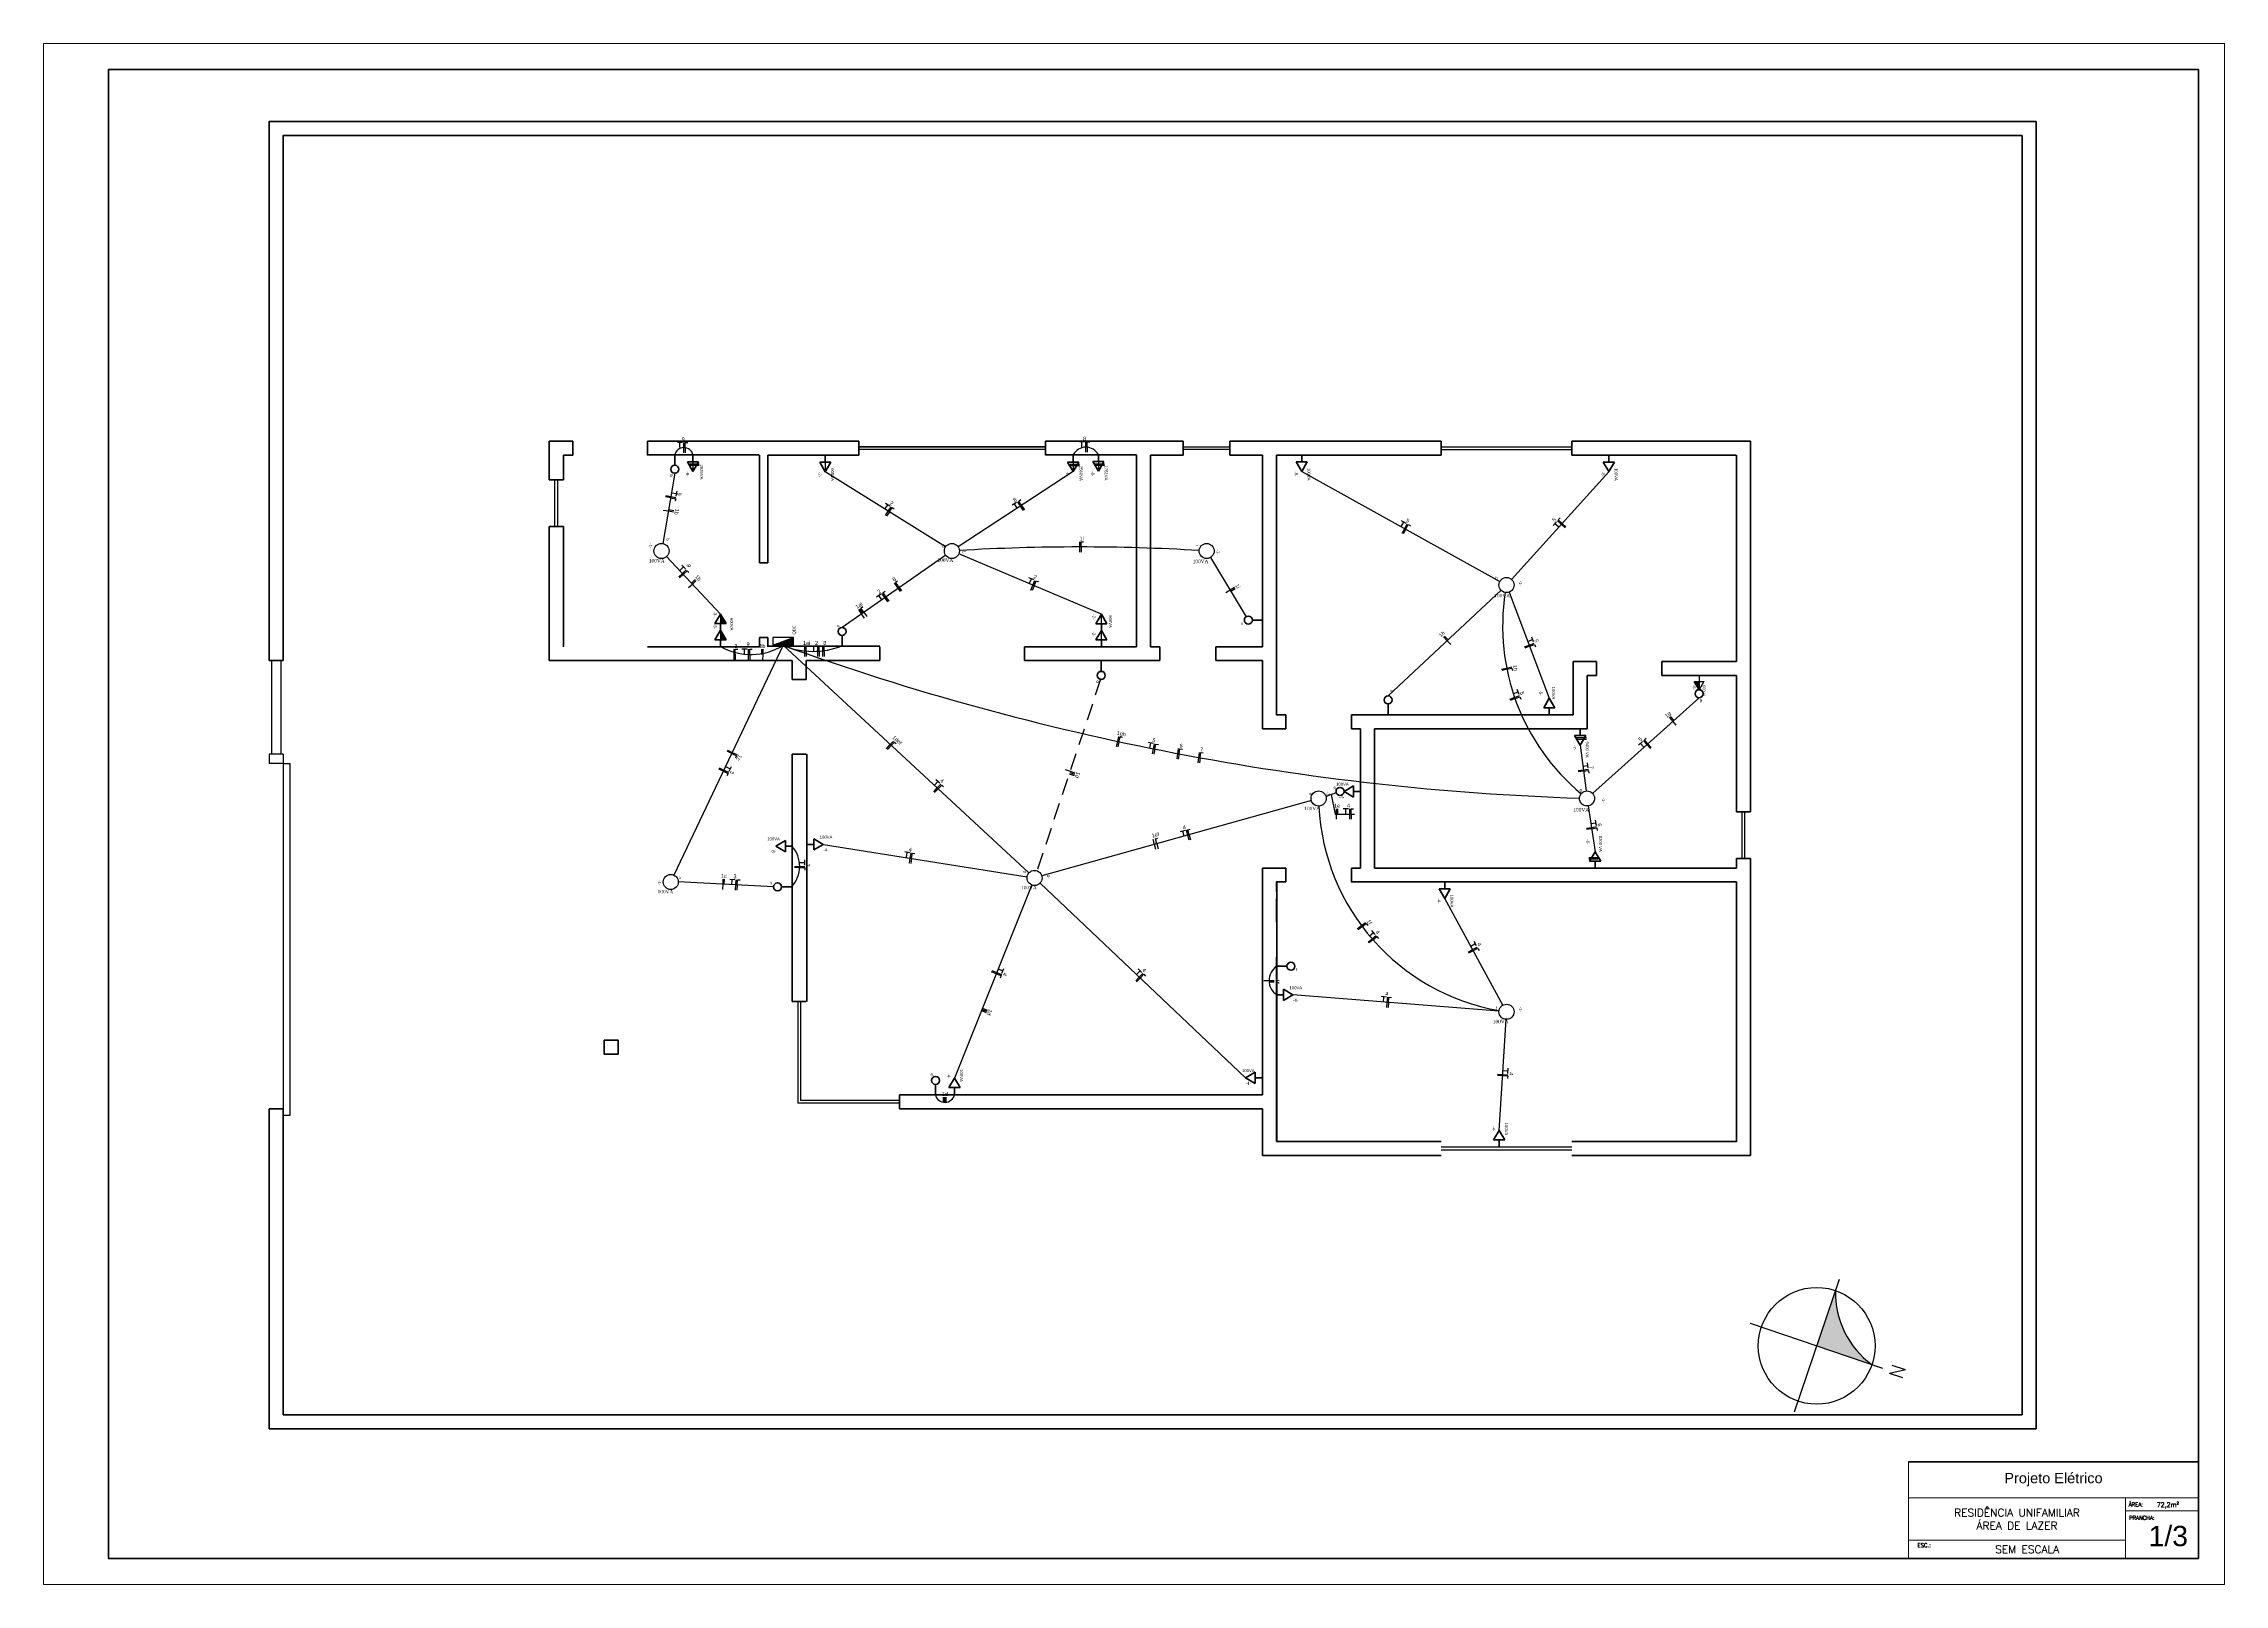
# Model space of a CAD drawing. Header units: millimetres. Extents: x -554 to -19, y -30 to 843.
# Drawn here: x -42.05 to -18.74, y -29.7 to -13.24 of the extents above; entities outside this region: 8.
import ezdxf

# ---------------------------------------------------------------- set-up
doc = ezdxf.new("R2010")
doc.units = ezdxf.units.MM
doc.header["$LTSCALE"] = 0.015
doc.linetypes.add('ACAD_ISO02W100', pattern=[15, 12, -3])
doc.linetypes.add('HIDDEN2', pattern=[4.7625, 3.175, -1.5875])
for name, color, linetype, lineweight in [('0.13', 6, 'Continuous', 13), ('0.20', 7, 'Continuous', 20), ('0.30', 2, 'Continuous', 30), ('0.40', 3, 'Continuous', 40), ('0.60', 4, 'Continuous', 60), ('1.00', 5, 'Continuous', 100), ('cotas', 6, 'Continuous', 9), ('Interruptores', 7, 'Continuous', 50), ('texto', 3, 'Continuous', 25), ('Tomadas especiais', 7, 'Continuous', 50), ('Unifilar', 3, 'Continuous', 25)]:
    doc.layers.add(name, color=color, linetype=linetype, lineweight=lineweight)
for name, color, linetype in [('Eletrodutos', 210, 'Continuous'), ('g', 7, 'ACAD_ISO02W100'), ('Ponto_de_Luz', 1, 'Continuous'), ('Tracejada', 7, 'ACAD_ISO02W100')]:
    doc.layers.add(name, color=color, linetype=linetype)
doc.styles.add('100X1', font='ROMANS', dxfattribs={"height": 0.25})
doc.styles.add('80X50', font='arial.ttf', dxfattribs={"height": 0.075})
doc.styles.add('REGUA60', font='romans.shx', dxfattribs={"height": 1.5})
doc.styles.add('ROMANS', font='romans.shx')
pattern_1 = [(90, (-58.208, -6.404), (-3.872281, 9e-15), [2.816205, -1.056077]), (180, (-58.208, -6.404), (-9e-15, -3.872281), [2.816205, -1.056077])]

# ---------------------------------------------------------------- blocks, each defined once
blk = doc.blocks.new('Norte3')
blk.add_hatch(color=256).paths.add_polyline_path([(0, 0), (0, 1.25, -0.245858), (-1.25, 0)])
for p, q in [((0, 1.5), (0, -1.5)), ((-1.5, 0), (1.5, 0))]:
    blk.add_line(p, q)
at = {"color": 3}
blk.add_circle((0, 0), 1.25, dxfattribs=at)
blk.add_arc((-1.819, 1.819), 1.906, 287.3747, 342.6253)
at = {"color": 3, "style": '100X1'}
blk.add_text('N', height=0.3, dxfattribs=at).set_placement((-0.175, 1.668))
blk = doc.blocks.new('quadro')
at = {"layer": '0.13', "linetype": 'Continuous', "transparency": 33554687}
for p, q in [((1545.202, 879.404), (1550.794, 879.404)), ((1549.389, 879.404), (1549.389, 878.239)), ((1549.389, 879.154), (1550.794, 879.154)), ((1545.202, 878.589), (1549.389, 878.589))]:
    blk.add_line(p, q, dxfattribs=at)
at = {"layer": '0.20', "color": 5, "linetype": 'Continuous', "transparency": 33554687}
blk.add_line((1545.202, 880.104), (1545.202, 878.239), dxfattribs=at)
at = {"layer": '1.00', "transparency": 33554687}
blk.add_line((1545.202, 880.104), (1550.794, 880.104), dxfattribs=at)
blk.add_lwpolyline([(1550.794, 906.939), (1510.494, 906.939), (1510.494, 878.239), (1550.794, 878.239)], close=True, dxfattribs=at)
blk.add_lwpolyline([(1550.794, 878.239), (1542.224, 878.239)], dxfattribs=at)
blk.add_lwpolyline([(1550.794, 878.239), (1542.224, 878.239)], dxfattribs=at)
at = {"layer": 'cotas', "transparency": 33554687}
blk.add_lwpolyline([(1551.294, 907.439), (1509.244, 907.439), (1509.244, 877.739), (1551.294, 877.739)], close=True, dxfattribs=at)
at = {"color": 255, "transparency": 33554687, "style": '80X50'}
blk.add_text('1/3', height=0.3922, dxfattribs=at).set_placement((1549.831, 878.475))
at = {"color": 255, "transparency": 33554687, "insert": (1547.998, 879.758), "char_height": 0.2, "attachment_point": 5, "style": '80X50'}
blk.add_mtext_dynamic_manual_height_columns('\\pxqc;{\\C3;Projeto Elétrico}', width=5.59127, gutter_width=0.375, heights=[0.7], dxfattribs=at)
at = {"layer": '0.20', "color": 40, "transparency": 33554687, "style": 'REGUA60'}
for s, p in [('ÁREA: ', (1549.448, 879.242)), ('PRANCHA:', (1549.455, 878.983))]:
    blk.add_text(s, height=0.075, dxfattribs=at).set_placement(p)
at = {"layer": '0.20', "transparency": 33554687, "style": 'REGUA60'}
blk.add_text('72,2m²', height=0.09, dxfattribs=at).set_placement((1549.987, 879.23))
at = {"layer": '0.20', "color": 4, "transparency": 33554687, "char_height": 0.15, "attachment_point": 5, "style": 'ROMANS'}
for s, insert, width in [('RESIDÊNCIA UNIFAMILIAR\\PÁREA DE LAZER', (1547.296, 878.996), 4.18696), ('SEM ESCALA', (1547.492, 878.414), 3.4358)]:
    blk.add_mtext(s, dxfattribs=dict(at, insert=insert, width=width))
at = {"layer": '0.20', "color": 40, "transparency": 33554687, "insert": (1545.322, 878.53), "char_height": 0.075, "width": 1.35285, "attachment_point": 1, "style": 'REGUA60'}
blk.add_mtext('\\pxql; ESC.:', dxfattribs=at)
blk = doc.blocks.new('QDC')
for p, q in [((0.2, 0.15), (-0.2, 0.15)), ((-0.2, 0), (0.2, 0.15)), ((-0.2, 0.15), (-0.2, 0)), ((-0.2, 0), (0.2, 0)), ((0.2, 0), (0.2, 0.15))]:
    blk.add_line(p, q)
blk.add_solid([(-0.2, 0), (0.2, 0), (0.2, 0.15)])
blk = doc.blocks.new('TB-230')
h = blk.add_hatch()
h.set_pattern_fill('ANGLE', color=255, scale=1.112158, angle=90)
h.set_pattern_definition([(90, (988.0724, -1702.954), (-7.768424, 1e-12), [5.649763, -2.11866]), (180, (988.0724, -1702.954), (-1e-12, -7.768424), [5.649763, -2.11866])])
h.paths.add_polyline_path([(0.143, 0.12), (0.143, -0.12), (0.195, -0.09), (0.195, 0.09)])
h.paths.add_polyline_path([(0.195, 0.09), (0.195, -0.09), (0.225, -0.072), (0.225, 0.072)])
h.paths.add_polyline_path([(0.225, 0.072), (0.225, -0.072), (0.347, 0)])
for p, q in [((0.143, -0.12), (0.143, 0.12)), ((0.143, 0.12), (0.347, 0)), ((0, 0), (0.143, 0)), ((0.347, 0), (0.143, -0.12))]:
    blk.add_line(p, q)
blk = doc.blocks.new('A$C715976ac')
blk.add_hatch(color=7).paths.add_polyline_path([(0.113, 0.115), (0.113, 0.021), (0.273, 0.115)])
at = {"color": 7}
for p, q in [((0, 0.115), (0.273, 0.115)), ((0.113, 0.21), (0.273, 0.115)), ((0.113, 0.021), (0.113, 0.21)), ((0.273, 0.115), (0.113, 0.021))]:
    blk.add_line(p, q, dxfattribs=at)
at = {"color": 7, "linetype": 'HIDDEN2'}
for s, p in [('600VA', (0.187, 0.186)), ('-5-', (0.187, -0.003))]:
    blk.add_text(s, height=0.0512, dxfattribs=at).set_placement(p)
blk = doc.blocks.new('PE')
at = {"color": 90, "linetype": 'Continuous', "lineweight": 25, "transparency": 33554687}
for p, q in [((0.05, 0.1), (-0.05, 0.1)), ((0, 0), (0, 0.1))]:
    blk.add_line(p, q, dxfattribs=at)
blk = doc.blocks.new('Fase')
at = {"color": 90, "linetype": 'Continuous', "lineweight": 25, "transparency": 33554687}
for p, q in [((0, 0), (0, 0.1)), ((0, -0.1), (0, 0))]:
    blk.add_line(p, q, dxfattribs=at)
blk = doc.blocks.new('Neutro')
at = {"color": 90, "linetype": 'Continuous', "lineweight": 25, "transparency": 33554687}
for p, q in [((0, 0), (0, 0.1)), ((0, 0.1), (0.05, 0.1)), ((0, 0), (0, -0.1))]:
    blk.add_line(p, q, dxfattribs=at)
blk = doc.blocks.new('Tomada')
at = {"color": 255, "transparency": 33554687}
for name, p in [('PE', (-0.075, 0)), ('Fase', (0, 0)), ('Neutro', (0.025, 0))]:
    blk.add_blockref(name, p, dxfattribs=at)
blk = doc.blocks.new('Retorno')
at = {"color": 90, "linetype": 'Continuous', "lineweight": 25, "transparency": 33554687}
blk.add_line((0, 0), (0, 0.1), dxfattribs=at)
blk = doc.blocks.new('Luz')
at = {"transparency": 33554687}
for name, p in [('Fase', (-0.038, 0)), ('Neutro', (-0.013, 0))]:
    blk.add_blockref(name, p, dxfattribs=at)
blk = doc.blocks.new('Interruptor')
at = {"transparency": 33554687}
for name, p in [('Fase', (-0.0125, 0)), ('Retorno', (0.0125, 0))]:
    blk.add_blockref(name, p, dxfattribs=at)

msp = doc.modelspace()

# ---------------------------------------------------------------- hatches: boundary and pattern name
h = msp.add_hatch()
h.set_pattern_fill('ANGLE', color=255, scale=0.554371, angle=90)
h.set_pattern_definition(pattern_1)
h.paths.add_polyline_path([(-549.414, 842.62), (-549.353, 842.584), (-549.353, 842.656)])
h.paths.add_polyline_path([(-549.353, 842.656), (-549.353, 842.584), (-549.338, 842.575), (-549.338, 842.664)])
h.paths.add_polyline_path([(-549.338, 842.664), (-549.338, 842.575), (-549.312, 842.56), (-549.312, 842.68)])
h = msp.add_hatch()
h.set_pattern_fill('ANGLE', color=255, scale=0.554371, angle=90)
h.set_pattern_definition(pattern_1)
h.paths.add_polyline_path([(-550.615, 842.458), (-550.615, 842.422), (-550.554, 842.458)])
h.paths.add_polyline_path([(-550.63, 842.458), (-550.63, 842.413), (-550.615, 842.422), (-550.615, 842.458)])
h.paths.add_polyline_path([(-550.655, 842.458), (-550.655, 842.398), (-550.63, 842.413), (-550.63, 842.458)])
h = msp.add_hatch()
h.set_pattern_fill('ANGLE', color=255, scale=0.554371, angle=90)
h.set_pattern_definition(pattern_1)
h.paths.add_polyline_path([(-551.678, 837.341), (-551.678, 837.401), (-551.78, 837.341), (-551.779, 837.341), (-551.779, 837.341)])
h.paths.add_polyline_path([(-551.952, 837.341), (-551.85, 837.341), (-551.85, 837.4)])
h.paths.add_polyline_path([(-551.749, 837.424), (-551.835, 837.424), (-551.835, 837.375), (-551.749, 837.375)], flags=9)
h = msp.add_hatch()
h.set_pattern_fill('ANGLE', color=255, scale=0.554371, angle=90)
h.set_pattern_definition(pattern_1)
h.paths.add_polyline_path([(-553.583, 837.309), (-553.583, 837.249), (-553.557, 837.264), (-553.557, 837.309)])
h.paths.add_polyline_path([(-553.557, 837.309), (-553.557, 837.264), (-553.542, 837.273), (-553.542, 837.309)])
h.paths.add_polyline_path([(-553.542, 837.309), (-553.542, 837.273), (-553.481, 837.309)])
h = msp.add_hatch()
h.set_pattern_fill('ANGLE', color=255, scale=0.554371, angle=90)
h.set_pattern_definition(pattern_1)
h.paths.add_polyline_path([(-553.579, 837.04), (-553.579, 836.98), (-553.553, 836.995), (-553.553, 837.04)])
h.paths.add_polyline_path([(-553.553, 837.04), (-553.553, 836.995), (-553.538, 837.004), (-553.538, 837.04)])
h.paths.add_polyline_path([(-553.538, 837.04), (-553.538, 837.004), (-553.477, 837.04)])
h = msp.add_hatch()
h.set_pattern_fill('ANGLE', color=255, scale=0.554371, angle=90)
h.set_pattern_definition(pattern_1)
h.paths.add_polyline_path([(-553.575, 834.389), (-553.575, 834.33), (-553.473, 834.389)])
h = msp.add_hatch()
h.set_pattern_fill('ANGLE', color=255, scale=0.554371, angle=90)
h.set_pattern_definition(pattern_1)
h.paths.add_polyline_path([(-553.58, 832.975), (-553.58, 832.915), (-553.555, 832.93), (-553.555, 832.975)])
h = msp.add_hatch()
h.set_pattern_fill('ANGLE', color=255, scale=0.554371, angle=90)
h.set_pattern_definition(pattern_1)
h.paths.add_polyline_path([(-553.555, 832.975), (-553.555, 832.93), (-553.539, 832.939), (-553.539, 832.975)])
h.paths.add_polyline_path([(-553.539, 832.975), (-553.539, 832.939), (-553.478, 832.975)])
h = msp.add_hatch(color=255)
h.dxf.hatch_style = 1
h.paths.add_polyline_path([(-34.754, -19.433), (-34.814, -19.331), (-34.814, -19.433)])
h.paths.add_polyline_path([(-34.754, -19.605), (-34.814, -19.503), (-34.814, -19.504), (-34.814, -19.504), (-34.814, -19.605)])
h.paths.add_polyline_path([(-34.731, -19.523), (-34.731, -19.436), (-34.78, -19.436), (-34.78, -19.523)], flags=9)

# ---------------------------------------------------------------- linework, layer by layer
for p, q in [((-39.638, -14.067), (-20.9, -14.067)), ((-29.019, -19.68), (-29.019, -19.097)), ((-39.638, -28.037), (-36.645, -28.037))]:
    msp.add_line(p, q)
at = {"color": 1}
for p, q in [((-36.493, -17.633), (-36.493, -17.633)), ((-29.019, -20.559), (-29.019, -20.559)), ((-29.019, -20.559), (-29.019, -20.559))]:
    msp.add_line(p, q, dxfattribs=at)
at = {"color": 255}
for p, q in [((-35.109, -17.704), (-35.109, -17.806)), ((-33.694, -17.709), (-33.694, -17.811)), ((-31.044, -17.706), (-31.044, -17.808)), ((-30.775, -17.702), (-30.775, -17.804)), ((-34.814, -19.331), (-34.814, -19.433)), ((-30.743, -19.434), (-30.743, -19.333)), ((-34.814, -19.504), (-34.814, -19.605)), ((-30.743, -19.606), (-30.743, -19.506))]:
    msp.add_line(p, q, dxfattribs=at)
at = {"color": 7, "linetype": 'HIDDEN2'}
for p, q in [((-35.042, -17.73), (-35.178, -17.73)), ((-35.042, -17.745), (-35.178, -17.745)), ((-30.977, -17.732), (-31.113, -17.732)), ((-30.977, -17.747), (-31.113, -17.747)), ((-30.708, -17.728), (-30.844, -17.728)), ((-30.708, -17.743), (-30.844, -17.743)), ((-25.559, -20.655), (-25.695, -20.655)), ((-25.559, -20.67), (-25.695, -20.67)), ((-25.531, -21.932), (-25.395, -21.932)), ((-25.531, -21.947), (-25.395, -21.947))]:
    msp.add_line(p, q, dxfattribs=at)
at = {"color": 2}
for p, q in [((-39.614, -19.829), (-39.614, -20.827)), ((-39.514, -19.829), (-39.514, -20.827)), ((-39.489, -20.927), (-39.414, -20.927)), ((-39.489, -24.686), (-39.414, -24.686))]:
    msp.add_line(p, q, dxfattribs=at)
at = {"color": 3}
for p, q in [((-39.489, -20.827), (-39.638, -20.827)), ((-39.638, -20.827), (-39.638, -20.927)), ((-39.489, -20.927), (-39.638, -20.927)), ((-39.489, -20.827), (-39.489, -20.927))]:
    msp.add_line(p, q, dxfattribs=at)
at = {"color": 10}
msp.add_line((-28.071, -22.045), (-28.071, -22.045), dxfattribs=at)
msp.add_lwpolyline([(-25.701, -22.045), (-27.822, -22.045)])
at = {"layer": '0.30'}
for p, q in [((-33.335, -17.544), (-31.339, -17.544)), ((-31.339, -17.544), (-33.335, -17.544)), ((-31.339, -17.544), (-33.335, -17.544)), ((-31.339, -17.574), (-33.335, -17.574)), ((-29.868, -17.544), (-29.369, -17.544)), ((-29.369, -17.574), (-29.868, -17.574)), ((-27.111, -17.544), (-25.714, -17.544)), ((-27.111, -17.574), (-25.714, -17.574)), ((-36.585, -18.394), (-36.585, -17.895)), ((-36.553, -18.394), (-36.553, -17.895)), ((-39.489, -20.927), (-39.489, -22.823)), ((-39.414, -22.823), (-39.414, -20.927)), ((-23.895, -21.944), (-23.895, -21.445)), ((-23.865, -21.944), (-23.865, -21.445)), ((-39.489, -22.823), (-39.489, -24.686)), ((-39.414, -24.686), (-39.414, -22.823)), ((-33.988, -23.472), (-33.988, -24.559)), ((-33.958, -23.472), (-33.958, -24.529)), ((-32.9, -24.559), (-33.988, -24.559)), ((-32.9, -24.529), (-33.958, -24.529)), ((-25.714, -25.028), (-27.111, -25.028)), ((-27.111, -25.058), (-25.714, -25.058))]:
    msp.add_line(p, q, dxfattribs=at)
at = {"layer": '0.40'}
for p, q in [((-39.489, -19.829), (-39.638, -19.829)), ((-39.638, -24.619), (-39.489, -24.619)), ((-20.9, -28.037), (-39.638, -28.037))]:
    msp.add_line(p, q, dxfattribs=at)
for points in [[(-39.638, -14.715), (-39.638, -14.067), (-20.75, -14.067)], [(-39.489, -14.715), (-39.489, -14.216), (-20.9, -14.216)], [(-20.9, -27.887), (-20.9, -14.216)], [(-20.75, -28.037), (-20.75, -14.067)], [(-39.638, -19.829), (-39.638, -14.715)], [(-39.489, -19.829), (-39.489, -14.715)], [(-20.75, -28.037), (-39.638, -28.037), (-39.638, -24.619)], [(-20.9, -27.887), (-39.489, -27.887), (-39.489, -24.619)]]:
    msp.add_lwpolyline(points, dxfattribs=at)
at = {"layer": '0.60'}
for p, q in [((-35.595, -17.483), (-35.595, -17.634)), ((-36.645, -17.484), (-36.645, -17.895)), ((-36.393, -17.484), (-36.645, -17.484)), ((-36.393, -17.633), (-36.493, -17.633)), ((-36.493, -17.895), (-36.493, -17.633)), ((-36.493, -17.633), (-36.493, -17.633)), ((-36.493, -17.633), (-36.493, -17.895)), ((-36.393, -17.633), (-36.393, -17.484)), ((-34.402, -17.63), (-35.599, -17.63)), ((-34.398, -17.484), (-35.595, -17.484)), ((-34.398, -17.484), (-33.335, -17.484)), ((-34.308, -18.782), (-34.308, -17.634)), ((-34.308, -17.634), (-33.335, -17.634)), ((-33.335, -17.634), (-33.335, -17.484)), ((-31.339, -17.484), (-29.868, -17.484)), ((-31.339, -17.634), (-31.339, -17.484)), ((-31.339, -17.631), (-30.366, -17.631)), ((-30.366, -17.634), (-30.366, -19.68)), ((-30.366, -17.634), (-30.366, -19.68)), ((-30.217, -17.634), (-29.868, -17.634)), ((-30.217, -17.634), (-30.217, -19.184)), ((-29.868, -17.634), (-30.217, -17.634)), ((-29.868, -17.634), (-29.868, -17.484)), ((-29.369, -17.484), (-27.111, -17.484)), ((-29.369, -17.634), (-29.369, -17.484)), ((-29.369, -17.634), (-29.019, -17.634)), ((-29.019, -17.634), (-29.369, -17.634)), ((-29.019, -17.634), (-29.019, -19.68)), ((-27.629, -17.633), (-28.87, -17.633)), ((-28.87, -19.829), (-28.87, -17.634)), ((-28.87, -17.634), (-28.87, -20.409)), ((-28.87, -17.634), (-28.87, -20.409)), ((-28.87, -19.61), (-28.87, -17.634)), ((-27.111, -17.634), (-27.628, -17.634)), ((-27.111, -17.634), (-27.111, -17.484)), ((-25.715, -17.633), (-23.956, -17.633)), ((-25.714, -17.484), (-23.805, -17.484)), ((-25.714, -17.634), (-25.714, -17.484)), ((-23.955, -17.634), (-23.955, -19.839)), ((-36.493, -17.895), (-36.645, -17.895)), ((-30.217, -17.784), (-30.217, -19.184)), ((-29.019, -19.68), (-29.019, -17.784)), ((-29.019, -18.353), (-29.019, -17.784)), ((-36.645, -18.394), (-36.645, -19.829)), ((-36.493, -18.394), (-36.645, -18.394)), ((-36.493, -19.68), (-36.493, -18.394)), ((-36.493, -18.394), (-36.493, -18.656)), ((-34.308, -18.782), (-34.398, -18.782)), ((-30.217, -19.184), (-30.217, -19.68)), ((-30.217, -19.334), (-30.217, -19.68)), ((-34.308, -19.58), (-34.398, -19.58)), ((-34.308, -19.68), (-34.308, -19.58)), ((-34.498, -19.68), (-35.595, -19.68)), ((-34.398, -19.68), (-34.498, -19.68)), ((-33.111, -19.674), (-34.308, -19.674)), ((-33.111, -19.68), (-33.111, -19.829)), ((-30.466, -19.68), (-31.564, -19.68)), ((-31.564, -19.68), (-30.366, -19.68)), ((-31.564, -19.68), (-31.564, -19.829)), ((-30.366, -19.68), (-30.466, -19.68)), ((-30.366, -19.68), (-30.466, -19.68)), ((-30.217, -19.68), (-30.117, -19.68)), ((-30.117, -19.68), (-30.117, -19.829)), ((-29.518, -19.68), (-29.019, -19.68)), ((-29.518, -19.68), (-29.518, -19.829)), ((-34.458, -19.829), (-36.645, -19.829)), ((-34.048, -19.829), (-34.458, -19.829)), ((-34.048, -20.029), (-34.048, -19.829)), ((-34.048, -19.829), (-34.048, -20.029)), ((-34.048, -20.029), (-33.898, -20.029)), ((-33.111, -19.829), (-33.898, -19.829)), ((-33.898, -20.029), (-33.898, -19.829)), ((-30.467, -19.828), (-31.565, -19.828)), ((-30.217, -19.829), (-30.466, -19.829)), ((-29.019, -19.829), (-29.019, -20.559)), ((-25.552, -20.558), (-25.552, -19.989)), ((-25.552, -19.989), (-25.452, -19.989)), ((-25.452, -19.989), (-25.452, -19.839)), ((-24.753, -19.989), (-24.753, -19.839)), ((-24.753, -19.989), (-23.955, -19.989)), ((-23.955, -19.989), (-23.955, -21.445)), ((-28.87, -20.409), (-28.77, -20.409)), ((-28.77, -20.409), (-28.77, -20.559)), ((-28.071, -20.408), (-28.071, -20.559)), ((-25.701, -20.408), (-27.822, -20.408)), ((-28.87, -20.558), (-28.87, -20.559)), ((-28.87, -20.558), (-28.87, -20.559)), ((-28.071, -20.559), (-27.972, -20.559)), ((-27.972, -20.559), (-27.972, -22.045)), ((-27.822, -20.558), (-27.822, -22.045)), ((-25.701, -20.558), (-27.822, -20.558)), ((-25.701, -20.558), (-25.552, -20.558)), ((-34.048, -23.472), (-34.048, -20.827)), ((-34.048, -20.827), (-33.898, -20.827)), ((-33.89, -23.472), (-33.89, -20.827)), ((-23.955, -21.445), (-23.805, -21.445)), ((-29.019, -22.045), (-29.019, -24.47)), ((-28.77, -22.194), (-28.77, -22.045)), ((-28.071, -22.195), (-28.071, -22.045)), ((-28.071, -22.045), (-27.972, -22.045)), ((-25.427, -22.045), (-27.822, -22.045)), ((-23.955, -22.045), (-25.552, -22.045)), ((-25.302, -22.045), (-25.402, -22.045)), ((-23.955, -22.045), (-25.153, -22.045)), ((-23.955, -21.944), (-23.955, -22.045)), ((-23.955, -21.944), (-23.955, -22.045)), ((-23.955, -21.944), (-23.955, -22.045)), ((-23.955, -21.944), (-23.955, -22.045)), ((-23.955, -22.045), (-23.955, -21.944)), ((-23.955, -21.944), (-23.805, -21.944)), ((-28.87, -22.194), (-28.87, -22.294)), ((-28.87, -22.194), (-28.77, -22.194)), ((-28.868, -22.192), (-28.868, -24.966)), ((-25.153, -22.194), (-25.402, -22.194)), ((-23.955, -22.194), (-24.055, -22.194)), ((-23.955, -24.968), (-23.955, -22.194)), ((-28.87, -22.993), (-28.87, -24.968)), ((-33.898, -23.472), (-34.048, -23.472)), ((-29.019, -24.47), (-32.9, -24.47)), ((-32.9, -24.47), (-32.9, -24.619)), ((-29.019, -24.619), (-32.9, -24.619)), ((-29.019, -24.619), (-29.019, -25.118)), ((-27.111, -25.118), (-29.019, -25.118)), ((-28.87, -24.968), (-27.111, -24.968)), ((-28.421, -24.968), (-28.87, -24.968)), ((-25.714, -24.968), (-23.955, -24.968)), ((-23.805, -25.118), (-25.714, -25.118))]:
    msp.add_line(p, q, dxfattribs=at)
for points in [[(-34.398, -18.782), (-34.398, -17.634)], [(-28.87, -19.61), (-28.87, -17.634)], [(-23.805, -21.445), (-23.805, -17.484)], [(-34.398, -19.68), (-34.398, -19.58)], [(-34.308, -19.68), (-34.308, -19.58)], [(-30.217, -19.829), (-30.217, -19.829), (-30.117, -19.829)], [(-29.518, -19.829), (-29.019, -19.829)], [(-25.452, -19.839), (-25.701, -19.839)], [(-25.701, -19.839), (-25.701, -20.408)], [(-23.955, -19.839), (-24.753, -19.839)], [(-28.87, -20.409), (-28.87, -20.308)], [(-28.77, -20.409), (-28.87, -20.409), (-28.87, -20.309)], [(-27.822, -20.408), (-28.071, -20.408)], [(-28.77, -20.559), (-29.019, -20.559)], [(-27.972, -20.559), (-28.071, -20.559)], [(-28.77, -22.045), (-29.019, -22.045)], [(-28.77, -22.045), (-28.87, -22.045)], [(-27.972, -22.045), (-28.071, -22.045)], [(-27.972, -22.045), (-28.071, -22.045)], [(-25.302, -22.045), (-25.552, -22.045)], [(-23.805, -25.118), (-23.805, -21.944)], [(-28.87, -22.194), (-28.87, -22.294)], [(-28.77, -22.194), (-28.87, -22.194), (-28.87, -22.294)], [(-28.87, -22.374), (-28.87, -22.623)], [(-25.302, -22.194), (-28.072, -22.194)], [(-23.955, -22.194), (-23.955, -24.968), (-25.714, -24.968)], [(-25.302, -22.194), (-25.302, -22.194), (-24.055, -22.194)], [(-24.055, -22.194), (-23.955, -22.194)], [(-28.87, -22.993), (-28.87, -24.968)]]:
    msp.add_lwpolyline(points, dxfattribs=at)
msp.add_lwpolyline([(-36.058, -23.883), (-36.058, -24.033), (-35.909, -24.033), (-35.909, -23.883)], close=True, dxfattribs=at)
at = {"layer": 'Eletrodutos', "color": 255}
for p, q in [((-35.303, -17.827), (-35.431, -18.577)), ((-32.409, -18.614), (-33.694, -17.811)), ((-31.044, -17.808), (-32.273, -18.613)), ((-28.602, -17.807), (-26.483, -18.982)), ((-25.319, -17.81), (-26.358, -18.961)), ((-34.814, -19.331), (-35.39, -18.716)), ((-32.407, -18.703), (-33.515, -19.474)), ((-30.743, -19.333), (-32.267, -18.688)), ((-29.576, -18.726), (-29.194, -19.36)), ((-27.678, -20.206), (-26.471, -19.076)), ((-26.383, -19.097), (-25.955, -20.23)), ((-34.145, -19.665), (-35.312, -22.121)), ((-33.715, -21.792), (-31.537, -22.138)), ((-34.248, -22.246), (-35.266, -22.194)), ((-31.487, -22.225), (-32.314, -24.289)), ((-29.202, -24.287), (-31.399, -22.206))]:
    msp.add_line(p, q, dxfattribs=at)
at = {"layer": 'Eletrodutos', "color": 0, "transparency": 33554687}
for p, q in [((-31.517, -22.096), (-34.145, -19.665)), ((-28.498, -21.323), (-31.38, -22.129))]:
    msp.add_line(p, q, dxfattribs=at)
at = {"layer": 'Eletrodutos', "color": 255, "transparency": 33554687}
for p, q in [((-24.354, -20.225), (-25.492, -21.247)), ((-25.626, -20.731), (-25.562, -21.221)), ((-28.232, -21.242), (-28.343, -21.28)), ((-28.286, -21.26), (-28.244, -21.469)), ((-25.54, -21.38), (-25.464, -21.871)), ((-28.244, -21.469), (-28.036, -21.469)), ((-26.451, -23.511), (-27.073, -22.369)), ((-26.493, -23.575), (-28.695, -23.401)), ((-26.491, -24.849), (-26.417, -23.662))]:
    msp.add_line(p, q, dxfattribs=at)
at = {"layer": 'Eletrodutos', "color": 255}
for centre, radius, start, end in [((-35.206, -17.651), 0.0987, 12.2767, 168.9293), ((-30.909, -17.696), 0.149, 25.9624, 154.0403), ((-30.979, -40.179), 21.565, 86.5951, 93.4054), ((-34.488, -19.108), 0.655, 240.211, 301.6287), ((-33.826, -18.907), 0.823, 247.216, 292.1842), ((-34.292, -22.027), 0.324, 317.4503, 41.7367), ((-32.416, -24.447), 0.103, 191.0334, 351.9759)]:
    msp.add_arc(centre, radius, start, end, dxfattribs=at)
at = {"layer": 'Eletrodutos', "color": 0, "transparency": 33554687}
msp.add_arc((-24.124, -19.46), 2.33, 171.1384, 230.2163, dxfattribs=at)
at = {"layer": 'Eletrodutos', "color": 255, "transparency": 33554687}
for centre, radius, start, end in [((-24.73, 6.416), 27.729, 250.1507, 268.1342), ((-26.088, -21.271), 2.333, 182.7342, 260.0203), ((-28.768, -23.248), 0.183, 123.4466, 236.7197)]:
    msp.add_arc(centre, radius, start, end, dxfattribs=at)
at = {"layer": 'g', "color": 255, "transparency": 33554687}
for p, q in [((-30.744, -20.028), (-30.751, -20.028)), ((-30.751, -20.028), (-30.744, -20.028))]:
    msp.add_line(p, q, dxfattribs=at)
at = {"layer": 'Interruptores', "color": 7, "flags": 128}
for points in [[(-35.302, -17.63), (-35.303, -17.741)], [(-33.515, -19.669), (-33.515, -19.56)], [(-29.02, -19.396), (-29.129, -19.396)], [(-30.744, -19.833), (-30.744, -19.943)], [(-27.678, -20.401), (-27.678, -20.291)], [(-34.053, -22.246), (-34.162, -22.246)], [(-28.87, -23.095), (-28.76, -23.095)], [(-32.516, -24.467), (-32.516, -24.358)]]:
    msp.add_lwpolyline(points, close=True, dxfattribs=at)
at = {"layer": 'Interruptores', "color": 7}
for centre in [(-35.303, -17.784), (-33.515, -19.517), (-29.172, -19.396), (-30.744, -19.986), (-27.678, -20.249), (-24.354, -20.182), (-34.205, -22.246), (-28.717, -23.095), (-32.516, -24.315)]:
    msp.add_circle(centre, 0.0429, dxfattribs=at)
at = {"layer": 'Interruptores', "color": 7, "transparency": 33554687}
msp.add_circle((-28.192, -21.227), 0.0429, dxfattribs=at)
at = {"layer": 'Ponto_de_Luz', "color": 7}
for centre in [(-35.445, -18.657), (-32.341, -18.657), (-29.618, -18.657), (-26.412, -19.021), (-28.421, -21.302), (-25.552, -21.301), (-35.346, -22.194), (-31.457, -22.151), (-26.412, -23.581)]:
    msp.add_circle(centre, 0.0807, dxfattribs=at)
at = {"layer": 'Tracejada', "color": 255, "transparency": 33554687}
for p, q in [((-30.751, -20.028), (-31.432, -22.074)), ((-30.751, -20.028), (-30.751, -20.028)), ((-30.744, -20.028), (-30.751, -20.028)), ((-30.744, -20.028), (-30.744, -20.028)), ((-30.744, -20.028), (-30.744, -20.028)), ((-30.744, -20.028), (-30.744, -20.028))]:
    msp.add_line(p, q, dxfattribs=at)

# ---------------------------------------------------------------- block references
at = {"color": 1, "xscale": 0.5543710021321961, "yscale": 0.5543710021321961, "zscale": 0.5543710021321961}
msp.add_blockref('quadro', (-878.731, -516.293), dxfattribs=at)
at = {"color": 10, "xscale": 0.5543710021321961, "yscale": 0.5543710021321961, "zscale": 0.5543710021321961}
msp.add_blockref('QDC', (-34.145, -19.665), dxfattribs=at)
at = {"color": 255, "xscale": 0.5543710021321961, "yscale": 0.5543710021321961, "zscale": 0.5543710021321961, "rotation": 269.9999999999998}
msp.add_blockref('A$C715976ac', (-24.418, -19.988), dxfattribs=at)
at = {"xscale": 0.4989339019189096, "yscale": 0.4989339019189096, "zscale": 1.330490405117271, "rotation": 251.2568061609114}
msp.add_blockref('Norte3', (-23.097, -27.151), dxfattribs=at)
at = {"layer": 'Eletrodutos', "color": 0, "transparency": 33554687, "xscale": 0.5543710021321961, "yscale": 0.5543710021321961, "zscale": 0.5543710021321961, "rotation": 301.094263500547}
msp.add_blockref('Interruptor', (-29.363, -19.079), dxfattribs=at)
at = {"layer": 'texto', "transparency": 33554687, "xscale": 0.5543710021321961, "yscale": 0.5543710021321961, "zscale": 0.5543710021321961}
for name, p, rotation in [('Luz', (-32.988, -20.744), 317.2408340724915), ('Tomada', (-32.498, -21.189), 317.2408340724915), ('Fase', (-31.078, -21.01), 251.5875058873044), ('Retorno', (-31.086, -21.037), 251.5875058873044), ('Retorno', (-31.082, -21.023), 251.5875058873044), ('Tomada', (-32.786, -21.939), 350.9665860091403), ('Tomada', (-31.862, -23.161), 248.1705773213968), ('Tomada', (-30.338, -23.211), 316.5532266492987), ('Retorno', (-32.015, -23.542), 248.1705773213968), ('Retorno', (-32.025, -23.568), 248.1705773213968), ('Retorno', (-32.02, -23.555), 248.1705773213968)]:
    msp.add_blockref(name, p, dxfattribs=dict(at, rotation=rotation))
for p in [(-32.429, -24.55), (-32.416, -24.55), (-32.402, -24.55)]:
    msp.add_blockref('Retorno', p, dxfattribs=at)
at = {"layer": 'Tomadas especiais', "color": 7, "xscale": 0.4984642496829592, "yscale": 0.4984642496829592, "zscale": 0.4984642496829592}
for p, rotation in [((-35.109, -17.633), 269.9999999999998), ((-33.694, -17.638), 269.9999999999998), ((-31.044, -17.635), 269.9999999999998), ((-30.775, -17.631), 269.9999999999998), ((-28.602, -17.634), 269.9999999999998), ((-25.319, -17.636), 269.9999999999998), ((-34.814, -19.504), 89.99999999999987), ((-30.743, -19.506), 89.99999999999987), ((-34.814, -19.676), 89.99999999999987), ((-30.743, -19.678), 89.99999999999987), ((-25.955, -20.403), 89.99999999999987), ((-25.626, -20.558), 270.00000000001), ((-27.976, -21.227), 179.9999999999999), ((-34.05, -21.811), 179.9999999999999), ((-25.464, -22.044), 89.99999999999987), ((-27.073, -22.196), 269.9999999999998), ((-29.028, -24.287), 179.9999999999999), ((-32.314, -24.462), 89.99999999999987), ((-26.491, -25.022), 89.99999999999987)]:
    msp.add_blockref('TB-230', p, dxfattribs=dict(at, rotation=rotation))
for p in [(-33.889, -21.792), (-28.868, -23.401)]:
    msp.add_blockref('TB-230', p, dxfattribs=at)
at = {"layer": 'Unifilar', "color": 255, "transparency": 33554687, "xscale": 0.5543710021321961, "yscale": 0.5543710021321961, "zscale": 0.5543710021321961}
msp.add_blockref('Tomada', (-35.206, -17.552), dxfattribs=at)
at = {"layer": 'Unifilar', "transparency": 33554687, "xscale": 0.5543710021321961, "yscale": 0.5543710021321961, "zscale": 0.5543710021321961}
for name, p in [('Tomada', (-30.909, -17.547)), ('Luz', (-30.953, -18.614)), ('Luz', (-33.893, -19.73)), ('Tomada', (-33.775, -19.73)), ('Luz', (-33.699, -19.73)), ('Fase', (-28.23, -21.469)), ('Retorno', (-28.216, -21.469)), ('Tomada', (-28.088, -21.469))]:
    msp.add_blockref(name, p, dxfattribs=at)
at = {"layer": 'Unifilar', "color": 255, "transparency": 33554687}
for name, p, xscale, yscale, zscale, rotation in [('Tomada', (-35.345, -18.075), 0.5543710021321961, 0.5543710021321961, 0.5543710021321961, 260.2488135859984), ('Fase', (-35.372, -18.229), 0.5543710021321961, 0.5543710021321961, 0.5543710021321961, 260.2488135859986), ('Retorno', (-35.369, -18.215), 0.5543710021321961, 0.5543710021321961, 0.5543710021321961, 260.2488135859986), ('Tomada', (-35.221, -18.896), 0.5543710021321961, 0.5543710021321961, 0.5543710021321961, 313.0857488343881), ('Fase', (-35.115, -19.01), 0.5543710021321961, 0.5543710021321961, 0.5543710021321961, 313.0857488343883), ('Retorno', (-35.124, -19), 0.5543710021321961, 0.5543710021321961, 0.5543710021321961, 313.0857488343883), ('Fase', (-34.671, -19.763), 0.5543710021321961, 0.5543710021321961, 0.5543710021321961, 180), ('Neutro', (-34.658, -19.763), 0.5543710021321961, 0.5543710021321961, 0.5543710021321961, 359.6876566443069), ('Tomada', (-34.516, -19.763), 0.5543710021321963, 0.5543710021321963, 0.5543710021321963, 359.8297489751357), ('Retorno', (-34.374, -19.763), 0.5543710021321963, 0.5543710021321963, 0.5543710021321963, 359.8297489751358), ('Fase', (-34.36, -19.763), 0.5543710021321963, 0.5543710021321963, 0.5543710021321963, 359.8297489751358), ('Tomada', (-34.778, -20.998), 0.5543710021321961, 0.5543710021321961, 0.5543710021321961, 244.5822875675058), ('Neutro', (-34.694, -20.821), 0.5543710021321961, 0.5543710021321961, 0.5543710021321961, 244.5822875675058), ('Fase', (-34.688, -20.809), 0.5543710021321961, 0.5543710021321961, 0.5543710021321961, 244.5822875675058), ('Tomada', (-33.968, -22.027), 0.5543710021321961, 0.5543710021321961, 0.5543710021321961, 270), ('Fase', (-34.787, -22.219), 0.5543710021321961, 0.5543710021321961, 0.5543710021321961, 357.0880242497315), ('Retorno', (-34.774, -22.219), 0.5543710021321961, 0.5543710021321961, 0.5543710021321961, 357.0880242497315), ('Tomada', (-34.65, -22.226), 0.5543710021321963, 0.5543710021321963, 0.5543710021321963, 357.0880242497312), ('Fase', (-27.964, -22.66), 0.5543710021321961, 0.5543710021321961, 0.5543710021321961, 306.8723674616763)]:
    msp.add_blockref(name, p, dxfattribs=dict(at, xscale=xscale, yscale=yscale, zscale=zscale, rotation=rotation))
at = {"layer": 'Unifilar', "transparency": 33554687}
for name, p, xscale, yscale, zscale, rotation in [('Tomada', (-33.021, -18.232), 0.5543710021321961, 0.5543710021321961, 0.5543710021321961, 328.0018633021353), ('Tomada', (-31.607, -18.177), 0.5543710021321961, 0.5543710021321961, 0.5543710021321961, 33.22409552960054), ('Tomada', (-27.501, -18.417), 0.5543710021321961, 0.5543710021321961, 0.5543710021321961, 330.9869900224532), ('Tomada', (-25.827, -18.372), 0.554371002132196, 0.554371002132196, 0.554371002132196, 47.95653726695065), ('Tomada', (-33.057, -19.155), 0.5543710021321961, 0.5543710021321961, 0.5543710021321961, 34.82194839650491), ('Luz', (-32.906, -19.033), 0.5543710021321961, 0.5543710021321961, 0.5543710021321961, 34.82194839650484), ('Tomada', (-31.475, -19.023), 0.5543710021321961, 0.5543710021321961, 0.5543710021321961, 337.0757918101731), ('Interruptor', (-33.3, -19.324), 0.5543710021321961, 0.5543710021321961, 0.5543710021321961, 34.82194839650492), ('Neutro', (-33.283, -19.312), 0.5543710021321961, 0.5543710021321961, 0.5543710021321961, 34.82194839650492), ('Interruptor', (-27.042, -19.611), 0.5543710021321961, 0.5543710021321961, 0.5543710021321961, 43.08847821133237), ('Tomada', (-26.17, -19.662), 0.5543710021321961, 0.5543710021321961, 0.5543710021321961, 290.7129614152412), ('Luz', (-26.406, -19.928), 0.554371002132196, 0.554371002132196, 0.554371002132196, 283.4911331748642), ('Tomada', (-26.326, -20.221), 0.5543710021321961, 0.5543710021321961, 0.5543710021321961, 290.1733760734076), ('Interruptor', (-24.629, -20.471), 0.5543710021321961, 0.5543710021321961, 0.5543710021321961, 41.94443574077553), ('Luz', (-30.548, -20.697), 0.5543710021321961, 0.5543710021321961, 0.5543710021321961, 348.1775920239222), ('Tomada', (-30.186, -20.771), 0.5543710021321961, 0.5543710021321961, 0.5543710021321961, 348.1108121316683), ('Tomada', (-24.912, -20.726), 0.5543710021321961, 0.5543710021321961, 0.5543710021321961, 41.94443574077553), ('Luz', (-29.905, -20.827), 0.5543710021321961, 0.5543710021321961, 0.5543710021321961, 351.0486090829381), ('Luz', (-29.68, -20.868), 0.554371002132196, 0.554371002132196, 0.554371002132196, 353.9181725383544), ('Tomada', (-25.592, -20.996), 0.5543710021321961, 0.5543710021321961, 0.5543710021321961, 277.4288559677439), ('Tomada', (-29.819, -21.693), 0.5543710021321961, 0.5543710021321961, 0.5543710021321961, 15.61622389357725), ('Tomada', (-25.504, -21.611), 0.5543710021321963, 0.5543710021321963, 0.5543710021321963, 278.7253067892891), ('Fase', (-30.176, -21.792), 0.5543710021321961, 0.5543710021321961, 0.5543710021321961, 15.61622389357722), ('Neutro', (-30.151, -21.785), 0.5543710021321961, 0.5543710021321961, 0.5543710021321961, 15.61622389357725), ('Neutro', (-27.955, -22.671), 0.5543710021321961, 0.5543710021321961, 0.5543710021321961, 308.9482654672619), ('Tomada', (-27.85, -22.8), 0.5543710021321961, 0.5543710021321961, 0.5543710021321961, 309.735018147963), ('Tomada', (-26.775, -22.916), 0.5543710021321961, 0.5543710021321961, 0.5543710021321961, 298.5920923215373), ('Fase', (-28.95, -23.248), 0.5543710021321961, 0.5543710021321961, 0.5543710021321961, 270), ('Retorno', (-28.95, -23.261), 0.5543710021321961, 0.5543710021321961, 0.5543710021321961, 270), ('Tomada', (-27.687, -23.48), 0.5543710021321961, 0.5543710021321961, 0.5543710021321961, 355.4698944732932), ('Tomada', (-26.454, -24.25), 0.5543710021321961, 0.5543710021321961, 0.5543710021321961, 266.4638011820102)]:
    msp.add_blockref(name, p, dxfattribs=dict(at, xscale=xscale, yscale=yscale, zscale=zscale, rotation=rotation))

# ---------------------------------------------------------------- texts
at = {"color": 7, "linetype": 'HIDDEN2'}
for s, rotation, p in [('b', 270, (-35.356, -17.84)), ('-9-', 270, (-35.184, -17.807)), ('2625VA', 270, (-35.033, -17.732)), ('-2-', 270, (-33.769, -17.812)), ('600VA', 270, (-33.633, -17.773)), ('-8-', 270, (-31.119, -17.808)), ('2560VA', 270, (-30.977, -17.747)), ('-8-', 270, (-30.85, -17.804)), ('1761VA', 270, (-30.708, -17.743)), ('-5-', 270, (-28.676, -17.807)), ('100VA', 270, (-28.541, -17.769)), ('-5-', 270, (-25.394, -17.81)), ('100VA', 270, (-25.258, -17.771)), ('-1-', 270, (-35.576, -18.574)), ('b', 270, (-35.395, -18.523)), ('-1-', 270, (-32.227, -18.639)), ('i', 270, (-29.73, -18.593)), ('-1-', 270, (-29.511, -18.641)), ('-1-', 270, (-26.28, -18.974)), ('-3-', 270.2371, (-34.887, -19.303)), ('-2-', 270, (-30.84, -19.333)), ('600VA', 270, (-30.662, -19.344)), ('-3-', 270.2371, (-34.889, -19.436)), ('600VA', 270.2371, (-34.712, -19.371)), ('QDC', 90, (-34.012, -19.549)), ('a', 270, (-33.568, -19.445)), ('-2-', 270, (-30.84, -19.516)), ('i', 360, (-29.245, -19.449)), ('d', 270, (-30.797, -20.041)), ('h', 90, (-27.625, -20.163)), ('-5-', 270, (-26.062, -20.146)), ('100VA', 270, (-25.926, -20.107)), ('g', 180, (-24.322, -20.248)), ('-7-', 270, (-25.701, -20.731)), ('5400 VA', 270, (-25.565, -20.693)), ('e', 90, (-28.499, -21.264)), ('-1-', 270, (-28.335, -21.228)), ('-1-', 270, (-25.393, -21.29)), ('100VA', 360, (-34.315, -21.75)), ('-3-', 360, (-34.276, -21.886)), ('100VA', 360, (-33.754, -21.731)), ('-4-', 360, (-33.715, -21.866)), ('-6-', 270, (-25.559, -21.738)), ('8200 VA', 270, (-25.424, -21.699)), ('c', 180, (-35.239, -22.138)), ('d', 90, (-31.548, -22.101)), ('-1-', 270, (-31.326, -22.102)), ('-1-', 270, (-35.483, -22.174)), ('c', 180, (-34.261, -22.193)), ('-4-', 270, (-27.148, -22.369)), ('100VA', 270, (-27.012, -22.33)), ('100VA', 360, (-28.733, -23.34)), ('f', 360, (-28.662, -23.148)), ('-4-', 360, (-28.695, -23.475)), ('f', 360, (-26.526, -23.558)), ('-1-', 270, (-26.278, -23.528)), ('d', 270, (-32.569, -24.237)), ('-4-', 270, (-32.391, -24.239)), ('100VA', 270, (-32.256, -24.195)), ('-4-', 270, (-26.565, -24.804)), ('100VA', 270, (-26.43, -24.766))]:
    msp.add_text(s, height=0.0325, rotation=rotation, dxfattribs=at).set_placement(p)
at = {"color": 255, "style": '80X50'}
msp.add_text('a', height=0.0416, rotation=360, dxfattribs=at).set_placement((-32.447, -18.619))
at = {"color": 7, "linetype": 'HIDDEN2', "transparency": 33554687}
msp.add_text('e', height=0.0325, rotation=90, dxfattribs=at).set_placement((-28.235, -21.198))
at = {"color": 7, "linetype": 'HIDDEN2'}
for s, p in [('100VA', (-28.234, -21.166)), ('-4-', (-28.201, -21.302)), ('100VA', (-29.24, -24.226)), ('-4-', (-29.201, -24.362))]:
    msp.add_text(s, height=0.0325, dxfattribs=at).set_placement(p)
at = {"color": 255, "char_height": 0.0325, "attachment_point": 1, "style": '80X50'}
for s, insert, width in [('h', (-26.532, -18.929), 0.02011), ('g', (-25.631, -21.193), 0.02176)]:
    msp.add_mtext(s, dxfattribs=dict(at, insert=insert, width=width))
at = {"layer": 'Ponto_de_Luz', "color": 7, "char_height": 0.03751, "width": 0.12917, "attachment_point": 1}
for insert in [(-35.58, -18.743), (-32.495, -18.736), (-29.767, -18.75), (-26.543, -19.116), (-28.574, -21.388), (-25.698, -21.404), (-35.487, -22.279), (-31.602, -22.236), (-26.559, -23.667)]:
    msp.add_mtext('{\\fTimes New Roman|b0|i0|c0|p18;100VA}', dxfattribs=dict(at, insert=insert))
at = {"layer": 'texto', "transparency": 33554687, "style": '80X50'}
for rotation, p in [(357.6826, (-35.23, -17.482)), (267.6826, (-35.274, -18.032)), (267.6826, (-35.174, -18.797)), (357.6826, (-34.537, -19.674))]:
    msp.add_text('9', height=0.0416, rotation=rotation, dxfattribs=at).set_placement(p)
at = {"layer": 'texto', "transparency": 33554687, "char_height": 0.0416, "attachment_point": 1, "style": '80X50'}
for s, width, insert, rotation in [('\\pxqc;1def', 0.04158, (-32.928, -20.648), 317.2408), ('\\pxqc;4', 0.11087, (-32.473, -21.06), 317.2408), ('\\pxqc;1d', 0.02772, (-30.972, -21.045), 251.5875), ('\\pxqc;4', 0.11087, (-32.837, -21.819), 350.9666), ('\\pxqc;4', 0.11087, (-31.734, -23.138), 248.1706), ('\\pxqc;4', 0.11087, (-30.312, -23.083), 316.5532), ('\\pxqc;1d', 0.02772, (-31.912, -23.583), 248.1706)]:
    msp.add_mtext_dynamic_manual_height_columns(s, width=width, gutter_width=0.208, heights=[0], dxfattribs=dict(at, insert=insert, rotation=rotation))
at = {"layer": 'texto', "transparency": 33554687, "insert": (-32.429, -24.439), "char_height": 0.0416, "attachment_point": 1, "style": '80X50'}
msp.add_mtext_dynamic_manual_height_columns('\\pxqc;1d', width=0.02772, gutter_width=0.208, heights=[0], dxfattribs=at)
at = {"layer": 'Unifilar', "transparency": 33554687, "char_height": 0.0416, "attachment_point": 1, "style": '80X50'}
for s, width, insert in [('\\pxqc;8', 0.11087, (-30.978, -17.436)), ('\\pxqc;1i', 0.04158, (-30.974, -18.503)), ('\\pxqc;3', 0.04188, (-34.671, -19.652)), ('\\pxqc;1ai', 0.04158, (-33.914, -19.619)), ('\\pxqc;2', 0.11087, (-33.844, -19.619)), ('\\pxqc;8', 0.04158, (-33.72, -19.619)), ('\\pxqc;1e', 0.01386, (-28.23, -21.358)), ('\\pxqc;4', 0.11087, (-28.157, -21.358))]:
    msp.add_mtext_dynamic_manual_height_columns(s, width=width, gutter_width=0.208, heights=[0], dxfattribs=dict(at, insert=insert))
for s, width, insert, rotation in [('\\pxqc;2', 0.11087, (-33.021, -18.101), 328.0019), ('\\pxqc;8', 0.11087, (-31.726, -18.122), 33.2241), ('\\pxqc;1b', 0.01386, (-35.26, -18.234), 260.2488), ('\\pxqc;5', 0.11087, (-27.508, -18.287), 330.987), ('\\pxqc;5', 0.11087, (-25.955, -18.349), 47.9565), ('\\pxqc;1b', 0.01386, (-35.043, -18.924), 313.0857), ('\\pxqc;2', 0.11087, (-33.177, -19.104), 34.8219), ('\\pxqc;8', 0.04158, (-32.987, -18.953), 34.8219), ('\\pxqc;2', 0.11087, (-31.495, -18.894), 337.0758), ('\\pxqc;1i', 0.01386, (-29.272, -19.016), 301.0943), ('\\pxqc;1ai', 0.05544, (-33.369, -19.237), 34.8219), ('\\pxqc;1h', 0.01386, (-27.123, -19.534), 43.0885), ('\\pxqc;1b', 0.01386, (-34.374, -19.652), 359.8297), ('\\pxqc;5', 0.11087, (-26.091, -19.558), 290.713), ('\\pxqc;1h', 0.04158, (-26.303, -19.882), 283.4911), ('\\pxqc;5', 0.11087, (-26.246, -20.117), 290.1734), ('\\pxqc;1g', 0.01386, (-24.708, -20.393), 41.9444), ('\\pxqc;1gh', 0.04158, (-30.545, -20.584), 348.1776), ('\\pxqc;5', 0.11087, (-30.231, -20.648), 348.1108), ('\\pxqc;6', 0.04158, (-29.908, -20.714), 351.0486), ('\\pxqc;5', 0.11087, (-25.038, -20.69), 41.9444), ('\\pxqc;7', 0.04158, (-29.689, -20.756), 353.9182), ('\\pxqc;7', 0.11087, (-25.491, -20.913), 277.4289), ('\\pxqc;1ef', 0.05127, (-30.196, -21.678), 15.9352), ('\\pxqc;4', 0.11087, (-29.916, -21.605), 15.6162), ('\\pxqc;6', 0.11087, (-25.405, -21.526), 278.7253), ('\\pxqc;1f', 0.04158, (-27.875, -22.593), 306.8724), ('\\pxqc;4', 0.11087, (-27.809, -22.676), 309.735), ('\\pxqc;4', 0.11087, (-26.711, -22.802), 298.5921), ('\\pxqc;1f', 0.01386, (-28.84, -23.248), 270), ('\\pxqc;4', 0.11087, (-27.747, -23.364), 355.4699), ('\\pxqc;4', 0.11087, (-26.339, -24.188), 266.4638)]:
    msp.add_mtext_dynamic_manual_height_columns(s, width=width, gutter_width=0.208, heights=[0], dxfattribs=dict(at, insert=insert, rotation=rotation))
at = {"layer": 'Unifilar', "color": 90, "linetype": 'Continuous', "lineweight": 25, "transparency": 33554687, "char_height": 0.0416, "attachment_point": 1, "style": '80X50'}
for s, width, insert, rotation in [('\\pxqc;1c', 0.04158, (-34.588, -20.856), 244.5823), ('\\pxqc;3', 0.11087, (-34.648, -20.983), 244.5823), ('\\pxqc;1c', 0.04158, (-34.799, -22.107), 357.088), ('\\pxqc;3', 0.11087, (-34.714, -22.111), 357.088), ('\\pxqc;3', 0.11087, (-33.857, -21.958), 270)]:
    msp.add_mtext_dynamic_manual_height_columns(s, width=width, gutter_width=0.208, heights=[0], dxfattribs=dict(at, insert=insert, rotation=rotation))

doc.saveas('drawing.dxf')
